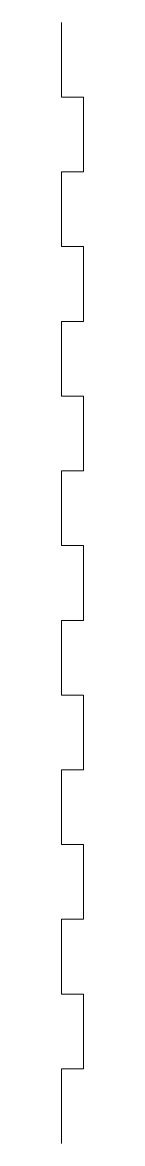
# Model space of a CAD drawing. Header units: millimetres. Extents: x -15307 to -8200, y 7864 to 9694.
# Drawn here: x -12522.8 to -12519.8, y 8054.4 to 8204.4 of the extents above; entities that cross this region are included whole.
import ezdxf

# ---------------------------------------------------------------- set-up
doc = ezdxf.new("R2010")
doc.units = ezdxf.units.MM
doc.layers.add('A-DETL-THIN', color=151, linetype='Continuous', lineweight=9)

msp = doc.modelspace()

# ---------------------------------------------------------------- linework, layer by layer
at = {"layer": 'A-DETL-THIN'}
for p, q in [((-12522.82, 8194.42), (-12522.82, 8204.42)), ((-12519.82, 8194.42), (-12522.82, 8194.42)), ((-12519.82, 8184.42), (-12519.82, 8194.42)), ((-12519.82, 8184.42), (-12522.82, 8184.42)), ((-12522.82, 8184.42), (-12522.82, 8174.42)), ((-12519.82, 8174.42), (-12522.82, 8174.42)), ((-12519.82, 8164.42), (-12519.82, 8174.42)), ((-12519.82, 8164.42), (-12522.82, 8164.42)), ((-12522.82, 8164.42), (-12522.82, 8154.42)), ((-12519.82, 8154.42), (-12522.82, 8154.42)), ((-12519.82, 8144.42), (-12519.82, 8154.42)), ((-12519.82, 8144.42), (-12522.82, 8144.42)), ((-12522.82, 8144.42), (-12522.82, 8134.42)), ((-12519.82, 8134.42), (-12522.82, 8134.42)), ((-12519.82, 8124.42), (-12519.82, 8134.42)), ((-12519.82, 8124.42), (-12522.82, 8124.42)), ((-12522.82, 8124.42), (-12522.82, 8114.42)), ((-12519.82, 8114.42), (-12522.82, 8114.42)), ((-12519.82, 8104.42), (-12519.82, 8114.42)), ((-12519.82, 8104.42), (-12522.82, 8104.42)), ((-12522.82, 8104.42), (-12522.82, 8094.42)), ((-12519.82, 8094.42), (-12522.82, 8094.42)), ((-12519.82, 8084.42), (-12519.82, 8094.42)), ((-12519.82, 8084.42), (-12522.82, 8084.42)), ((-12522.82, 8084.42), (-12522.82, 8074.42)), ((-12519.82, 8074.42), (-12522.82, 8074.42)), ((-12519.82, 8064.42), (-12519.82, 8074.42)), ((-12519.82, 8064.42), (-12522.82, 8064.42)), ((-12522.82, 8064.42), (-12522.82, 8054.42))]:
    msp.add_line(p, q, dxfattribs=at)

doc.saveas('drawing.dxf')
